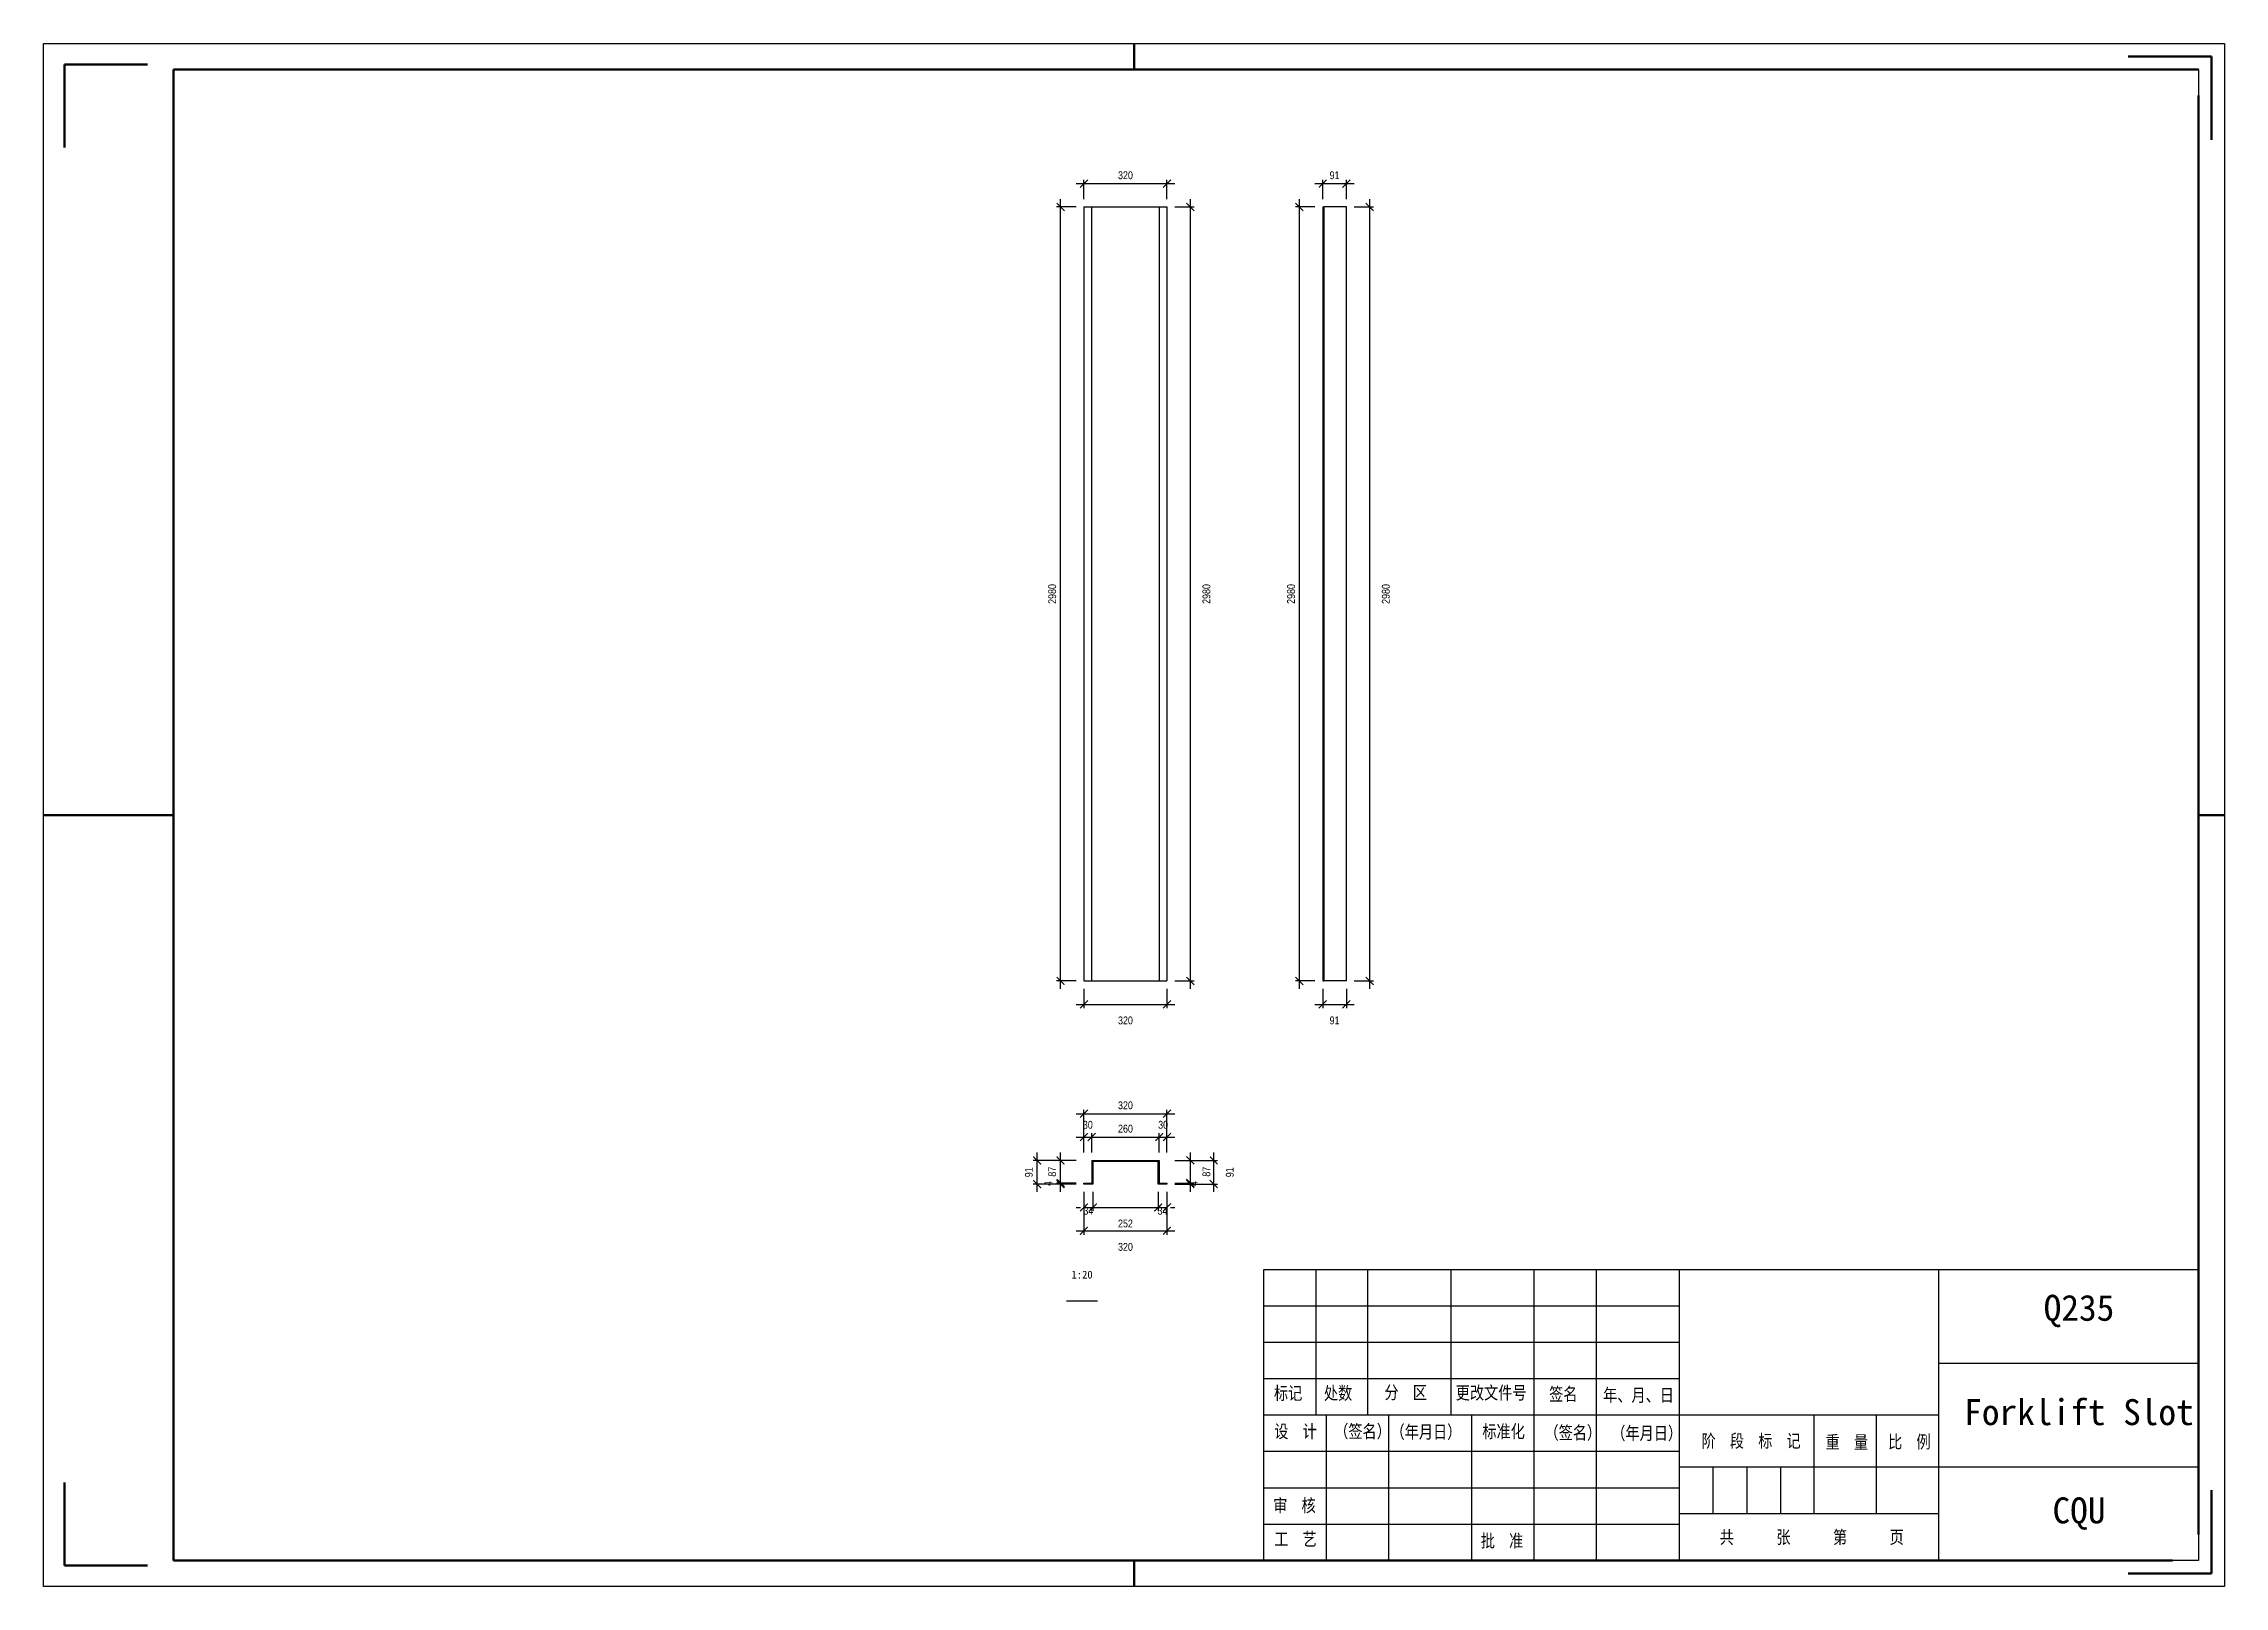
# Model space of a CAD drawing. Header units: millimetres. Extents: x 0 to 1925, y 0 to 4345.
# Drawn here: x 490 to 910, y 1101 to 1398 of the extents above; entities that cross this region are included whole.
import ezdxf

# ---------------------------------------------------------------- set-up
doc = ezdxf.new("R2010")
doc.units = ezdxf.units.MM
doc.layers.add('总内框线', color=7, linetype='Continuous', lineweight=50)
doc.layers.add('总外框线', color=7, linetype='Continuous', lineweight=30)
doc.styles.add('OpenSansCondensed-Light', font='OpenSansCondensed-Light.ttf')
doc.styles.add('陈杰（2）', font='gbenor.shx', dxfattribs={"width": 0.8, "bigfont": 'gbcbig.shx'})
doc.dimstyles.new('EZDXF', dxfattribs={"dimtxt": 0.25, "dimasz": 0.175, "dimexe": 0.375, "dimexo": 0.125, "dimgap": 0.1, "dimtad": 1, "dimlfac": 100, "dimzin": 12, "dimdsep": 46, "dimtxsty": 'OpenSansCondensed-Light', "dimblk": 'ARCHTICK', "dimcen": 2.5, "dimazin": 3, "dimtfac": 0.5, "dimtmove": 2, "dimatfit": 3, "dimarcsym": 0})

msp = doc.modelspace()

# ---------------------------------------------------------------- texts
at = {"attachment_point": 5}
for s, insert, char_height in [('1:20', (690, 1161), 1.5), ('Q235', (882, 1154), 5), ('Forklift Slot', (882, 1134.5), 5), ('CQU', (882, 1115), 5)]:
    msp.add_mtext(s, dxfattribs=dict(at, insert=insert, char_height=char_height))
at = {"char_height": 2.5, "width": 93.0192856, "attachment_point": 1, "style": '陈杰（2）'}
for s, insert in [('{\\fSimSun|b0|i0|c134|p2;标记}', (726.95482, 1139.44053)), ('{\\fSimSun|b0|i0|c134|p2;处数}', (736.57596, 1139.45543)), ('{\\fSimSun|b0|i0|c134|p2;分\u3000区}', (748.23692, 1139.57959)), ('{\\fSimSun|b0|i0|c134|p2;更改文件号}', (761.97169, 1139.52496)), ('{\\fSimSun|b0|i0|c134|p2;签名}', (779.95608, 1139.2667)), ('{\\fSimSun|b0|i0|c134|p2;年、月、日}', (790.35064, 1139.07301)), ('{\\fSimSun|b0|i0|c134|p2;设\u3000计}', (727.01432, 1132.10007)), ('{\\fSimSun|b0|i0|c134|p2;（签名）}', (738.55629, 1132.10007)), ('{\\fSimSun|b0|i0|c134|p2;\u3000（年月日）}', (746.68156, 1131.98584)), ('{\\fSimSun|b0|i0|c134|p2;标准化}', (767.08823, 1132.08517)), ('{\\fSimSun|b0|i0|c134|p2;（签名）}', (779.05516, 1131.83685)), ('{\\fSimSun|b0|i0|c134|p2;（年月日）}', (791.923, 1131.73752)), ('{\\fSimSun|b0|i0|c134|p2;阶\u3000段\u3000标\u3000记}', (809.30395, 1130.25254)), ('{\\fSimSun|b0|i0|c134|p2;重\u3000量}', (833.18681, 1130.02408)), ('{\\fSimSun|b0|i0|c134|p2;比\u3000例}', (845.23873, 1130.09361)), ('{\\fSimSun|b0|i0|c134|p2;审\u3000核}', (726.81034, 1117.83138)), ('{\\fSimSun|b0|i0|c134|p2;工\u3000艺}', (727.01432, 1111.34515)), ('{\\fSimSun|b0|i0|c134|p2;批\u3000准}', (766.78226, 1111.0273)), ('{\\fSimSun|b0|i0|c134|p2;共\u3000\u3000\u3000张\u3000\u3000\u3000第\u3000\u3000\u3000页}', (812.79713, 1111.72757))]:
    msp.add_mtext(s, dxfattribs=dict(at, insert=insert))

# ---------------------------------------------------------------- blocks, each defined once
blk = doc.blocks.new('_ARCHTICK')
at = {"color": 0, "linetype": 'ByBlock', "const_width": 0.15}
blk.add_lwpolyline([(-0.5, -0.5), (0.5, 0.5)], dxfattribs=at)

# ---------------------------------------------------------------- dimensions: what is measured, and where the dimension line sits
for base, p1, p2, location, override in [((690.35401, 1371.05), (690.35401, 1366.55), (706.35401, 1366.55), (698.35401, 1372.65), {"dimtxt": 1.5, "dimasz": 1.5, "dimexe": 0.75, "dimexo": 1.5, "dimtad": 1, "dimlfac": 20, "dimblk": 'ARCHTICK', "dimsah": 0, "dimtsz": 0, "dimdle": 1.5, "dimtmove": 2}), ((736.35401, 1371.05), (736.35401, 1366.55), (740.90401, 1366.55), (738.62901, 1372.65), {"dimtxt": 1.5, "dimasz": 1.5, "dimexe": 0.75, "dimexo": 1.5, "dimtad": 1, "dimlfac": 20, "dimblk": 'ARCHTICK', "dimsah": 0, "dimtsz": 0, "dimdle": 1.5, "dimtmove": 2}), ((690.35401, 1213.05), (690.35401, 1217.55), (706.35401, 1217.55), (698.35401, 1209.95), {"dimtxt": 1.5, "dimasz": 1.5, "dimexe": 0.75, "dimexo": 1.5, "dimtad": 4, "dimlfac": 20, "dimblk": 'ARCHTICK', "dimsah": 0, "dimtsz": 0, "dimdle": 1.5, "dimtmove": 2}), ((736.35401, 1213.05), (736.35401, 1217.55), (740.90401, 1217.55), (738.62901, 1209.95), {"dimtxt": 1.5, "dimasz": 1.5, "dimexe": 0.75, "dimexo": 1.5, "dimtad": 4, "dimlfac": 20, "dimblk": 'ARCHTICK', "dimsah": 0, "dimtsz": 0, "dimdle": 1.5, "dimtmove": 2}), ((690.35401, 1192), (690.35401, 1183), (706.35401, 1183), (698.35401, 1193.6), {"dimtxt": 1.5, "dimasz": 1.5, "dimexe": 0.75, "dimexo": 1.5, "dimtad": 1, "dimlfac": 20, "dimblk": 'ARCHTICK', "dimsah": 0, "dimtsz": 0, "dimdle": 1.5, "dimtmove": 2}), ((690.35401, 1187.5), (690.35401, 1183), (691.85401, 1183), (691.10401, 1189.85), {"dimtxt": 1.5, "dimasz": 1.5, "dimexe": 0.75, "dimexo": 1.5, "dimtad": 1, "dimlfac": 20, "dimblk": 'ARCHTICK', "dimsah": 0, "dimtsz": 0, "dimdle": 1.5, "dimtmove": 2}), ((691.85401, 1187.5), (691.85401, 1183), (704.85401, 1183), (698.35401, 1189.1), {"dimtxt": 1.5, "dimasz": 1.5, "dimexe": 0.75, "dimexo": 1.5, "dimtad": 1, "dimlfac": 20, "dimblk": 'ARCHTICK', "dimsah": 0, "dimtsz": 0, "dimdle": 1.5, "dimtmove": 2}), ((704.85401, 1187.5), (704.85401, 1183), (706.35401, 1183), (705.60401, 1189.85), {"dimtxt": 1.5, "dimasz": 1.5, "dimexe": 0.75, "dimexo": 1.5, "dimtad": 1, "dimlfac": 20, "dimblk": 'ARCHTICK', "dimsah": 0, "dimtsz": 0, "dimdle": 1.5, "dimtmove": 2}), ((690.35401, 1173.95), (690.35401, 1178.45), (692.05401, 1178.45), (691.20401, 1173.3), {"dimtxt": 1.5, "dimasz": 1.5, "dimexe": 0.75, "dimexo": 1.5, "dimtad": 4, "dimlfac": 20, "dimblk": 'ARCHTICK', "dimsah": 0, "dimtsz": 0, "dimdle": 1.5, "dimtmove": 2}), ((690.35401, 1169.45), (690.35401, 1178.45), (706.35401, 1178.45), (698.35401, 1166.35), {"dimtxt": 1.5, "dimasz": 1.5, "dimexe": 0.75, "dimexo": 1.5, "dimtad": 4, "dimlfac": 20, "dimblk": 'ARCHTICK', "dimsah": 0, "dimtsz": 0, "dimdle": 1.5, "dimtmove": 2}), ((692.05401, 1173.95), (692.05401, 1178.45), (704.65401, 1178.45), (698.35401, 1170.85), {"dimtxt": 1.5, "dimasz": 1.5, "dimexe": 0.75, "dimexo": 1.5, "dimtad": 4, "dimlfac": 20, "dimblk": 'ARCHTICK', "dimsah": 0, "dimtsz": 0, "dimdle": 1.5, "dimtmove": 2}), ((704.65401, 1173.95), (704.65401, 1178.45), (706.35401, 1178.45), (705.50401, 1173.3), {"dimtxt": 1.5, "dimasz": 1.5, "dimexe": 0.75, "dimexo": 1.5, "dimtad": 4, "dimlfac": 20, "dimblk": 'ARCHTICK', "dimsah": 0, "dimtsz": 0, "dimdle": 1.5, "dimtmove": 2})]:
    msp.add_linear_dim(base=base, p1=p1, p2=p2, location=location, dimstyle='EZDXF', override=override).render()
for base, p1, p2, location, override in [((685.85401, 1217.55), (690.35401, 1217.55), (690.35401, 1366.55), (684.25401, 1292.05), {"dimtxt": 1.5, "dimasz": 1.5, "dimexe": 0.75, "dimexo": 1.5, "dimtad": 1, "dimlfac": 20, "dimblk": 'ARCHTICK', "dimsah": 0, "dimtsz": 0, "dimdle": 1.5, "dimtmove": 2}), ((710.85401, 1217.55), (706.35401, 1217.55), (706.35401, 1366.55), (713.95401, 1292.05), {"dimtxt": 1.5, "dimasz": 1.5, "dimexe": 0.75, "dimexo": 1.5, "dimtad": 4, "dimlfac": 20, "dimblk": 'ARCHTICK', "dimsah": 0, "dimtsz": 0, "dimdle": 1.5, "dimtmove": 2}), ((731.85401, 1217.55), (736.35401, 1217.55), (736.35401, 1366.55), (730.25401, 1292.05), {"dimtxt": 1.5, "dimasz": 1.5, "dimexe": 0.75, "dimexo": 1.5, "dimtad": 1, "dimlfac": 20, "dimblk": 'ARCHTICK', "dimsah": 0, "dimtsz": 0, "dimdle": 1.5, "dimtmove": 2}), ((745.40401, 1217.55), (740.90401, 1217.55), (740.90401, 1366.55), (748.50401, 1292.05), {"dimtxt": 1.5, "dimasz": 1.5, "dimexe": 0.75, "dimexo": 1.5, "dimtad": 4, "dimlfac": 20, "dimblk": 'ARCHTICK', "dimsah": 0, "dimtsz": 0, "dimdle": 1.5, "dimtmove": 2}), ((681.35401, 1178.45), (690.35401, 1178.45), (690.35401, 1183), (679.75401, 1180.725), {"dimtxt": 1.5, "dimasz": 1.5, "dimexe": 0.75, "dimexo": 1.5, "dimtad": 1, "dimlfac": 20, "dimblk": 'ARCHTICK', "dimsah": 0, "dimtsz": 0, "dimdle": 1.5, "dimtmove": 2}), ((685.85401, 1178.65), (690.35401, 1178.65), (690.35401, 1183), (684.25401, 1180.825), {"dimtxt": 1.5, "dimasz": 1.5, "dimexe": 0.75, "dimexo": 1.5, "dimtad": 1, "dimlfac": 20, "dimblk": 'ARCHTICK', "dimsah": 0, "dimtsz": 0, "dimdle": 1.5, "dimtmove": 2}), ((710.85401, 1178.65), (706.35401, 1178.65), (706.35401, 1183), (713.95401, 1180.825), {"dimtxt": 1.5, "dimasz": 1.5, "dimexe": 0.75, "dimexo": 1.5, "dimtad": 4, "dimlfac": 20, "dimblk": 'ARCHTICK', "dimsah": 0, "dimtsz": 0, "dimdle": 1.5, "dimtmove": 2}), ((715.35401, 1178.45), (706.35401, 1178.45), (706.35401, 1183), (718.45401, 1180.725), {"dimtxt": 1.5, "dimasz": 1.5, "dimexe": 0.75, "dimexo": 1.5, "dimtad": 4, "dimlfac": 20, "dimblk": 'ARCHTICK', "dimsah": 0, "dimtsz": 0, "dimdle": 1.5, "dimtmove": 2}), ((685.85401, 1178.45), (690.35401, 1178.45), (690.35401, 1178.65), (683.50401, 1178.55), {"dimtxt": 1.5, "dimasz": 1.5, "dimexe": 0.75, "dimexo": 1.5, "dimtad": 1, "dimlfac": 20, "dimblk": 'ARCHTICK', "dimsah": 0, "dimtsz": 0, "dimdle": 1.5, "dimtmove": 2}), ((710.85401, 1178.45), (706.35401, 1178.45), (706.35401, 1178.65), (711.50401, 1178.55), {"dimtxt": 1.5, "dimasz": 1.5, "dimexe": 0.75, "dimexo": 1.5, "dimtad": 4, "dimlfac": 20, "dimblk": 'ARCHTICK', "dimsah": 0, "dimtsz": 0, "dimdle": 1.5, "dimtmove": 2})]:
    msp.add_linear_dim(base=base, p1=p1, p2=p2, angle=90, location=location, dimstyle='EZDXF', override=override).render()

# ---------------------------------------------------------------- linework, layer by layer
for p, q in [((905, 1393), (905, 1208)), ((690.35401, 1366.55), (690.35401, 1217.55)), ((690.35401, 1366.55), (691.85401, 1366.55)), ((691.85401, 1217.55), (691.85401, 1366.55)), ((691.85401, 1366.55), (704.85401, 1366.55)), ((704.85401, 1366.55), (704.85401, 1217.55)), ((704.85401, 1366.55), (706.35401, 1366.55)), ((706.35401, 1366.55), (706.35401, 1217.55)), ((736.35401, 1366.55), (736.35401, 1217.55)), ((736.35401, 1366.55), (736.55401, 1366.55)), ((736.55401, 1366.55), (736.55401, 1217.55)), ((740.90401, 1366.55), (736.55401, 1366.55)), ((740.90401, 1217.55), (740.90401, 1366.55)), ((690.35401, 1217.55), (691.85401, 1217.55)), ((691.85401, 1217.55), (704.85401, 1217.55)), ((704.85401, 1217.55), (706.35401, 1217.55)), ((736.35401, 1217.55), (736.55401, 1217.55)), ((740.90401, 1217.55), (736.55401, 1217.55)), ((691.85401, 1183), (704.85401, 1183)), ((691.85401, 1183), (691.85401, 1178.65)), ((692.05401, 1182.8), (692.05401, 1178.45)), ((704.65401, 1182.8), (692.05401, 1182.8)), ((704.65401, 1178.45), (704.65401, 1182.8)), ((704.85401, 1183), (704.85401, 1178.65)), ((690.35401, 1178.45), (690.35401, 1178.65)), ((690.35401, 1178.65), (691.85401, 1178.65)), ((692.05401, 1178.45), (690.35401, 1178.45)), ((706.35401, 1178.45), (704.65401, 1178.45)), ((704.85401, 1178.65), (706.35401, 1178.65)), ((706.35401, 1178.65), (706.35401, 1178.45)), ((725, 1162), (905, 1162)), ((725, 1106), (725, 1162)), ((735, 1162), (735, 1134)), ((745, 1162), (745, 1134)), ((761, 1162), (761, 1134)), ((777, 1162), (777, 1134)), ((789, 1162), (789, 1106)), ((805, 1162), (805, 1106)), ((855, 1106), (855, 1162)), ((905, 1162), (905, 1106)), ((687, 1156), (693, 1156)), ((725, 1155), (805, 1155)), ((725, 1148), (805, 1148)), ((855, 1144), (905, 1144)), ((725, 1141), (805, 1141)), ((725, 1134), (855, 1134)), ((737, 1134), (737, 1106)), ((749, 1134), (749, 1106)), ((765, 1134), (765, 1106)), ((777, 1134), (777, 1106)), ((831, 1115), (831, 1134)), ((843, 1115), (843, 1134)), ((725, 1127), (805, 1127)), ((805, 1124), (855, 1124)), ((811.5, 1124), (811.5, 1115)), ((818, 1124), (818, 1115)), ((824.5, 1124), (824.5, 1115)), ((855, 1124), (905, 1124)), ((725, 1120), (805, 1120)), ((725, 1113), (805, 1113)), ((805, 1115), (855, 1115)), ((905, 1106), (725, 1106))]:
    msp.add_line(p, q)
at = {"layer": '总内框线'}
for p, q in [((700, 1393), (700, 1398)), ((907.5, 1395.5), (891.5, 1395.5)), ((907.5, 1395.5), (907.5, 1379.5)), ((494, 1394), (494, 1378)), ((494, 1394), (510, 1394)), ((515, 1106), (515, 1393)), ((515, 1393), (905, 1393)), ((905, 1388), (905, 1111)), ((490, 1249.5), (515, 1249.5)), ((905, 1249.5), (910, 1249.5)), ((494, 1105), (494, 1121)), ((907.5, 1103.5), (907.5, 1119.5)), ((494, 1105), (510, 1105)), ((900, 1106), (515, 1106)), ((700, 1101), (700, 1106)), ((907.5, 1103.5), (891.5, 1103.5))]:
    msp.add_line(p, q, dxfattribs=at)
at = {"layer": '总外框线'}
for p, q in [((490, 1101), (490, 1398)), ((490, 1398), (910, 1398)), ((910, 1398), (910, 1101)), ((910, 1101), (490, 1101))]:
    msp.add_line(p, q, dxfattribs=at)

msp.set_redraw_order([(e.dxf.handle, doc.entitydb.next_handle()) for e in msp.query("TEXT MTEXT ATTDEF DIMENSION ARC_DIMENSION")])  # texts and dimensions are drawn at this point

doc.saveas('drawing.dxf')
